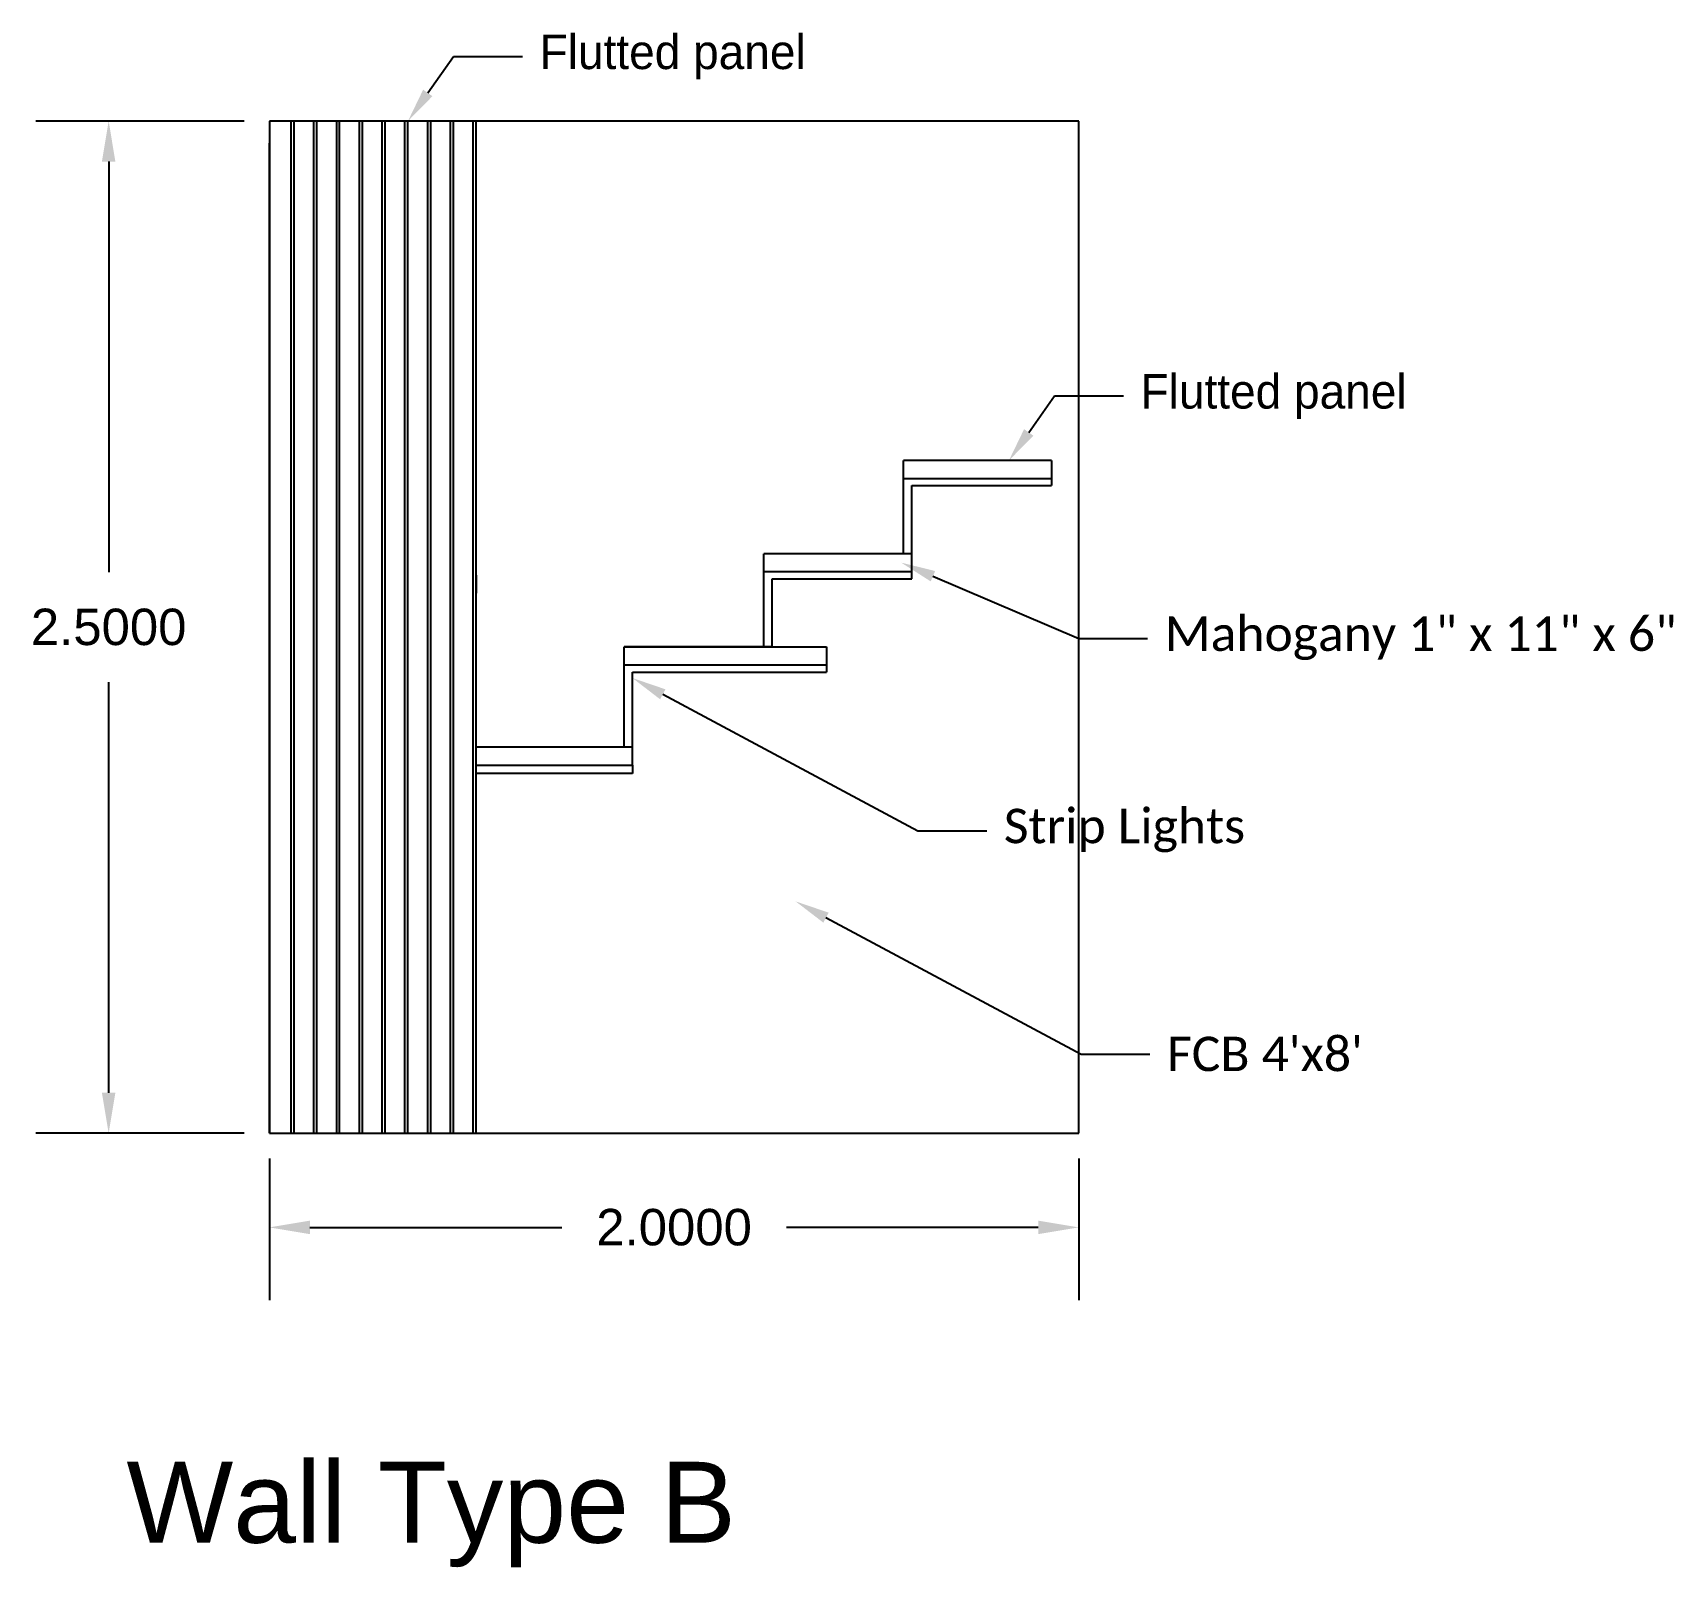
# Model space of a CAD drawing. Header units: inches. Extents: x -11 to 213, y -78 to 40.
# Drawn here: x 209.072 to 213.126, y 7.51 to 11.3 of the extents above; entities that cross this region are included whole.
import ezdxf
from ezdxf import colors
from ezdxf.entities.mleader import LeaderData, LeaderLine
from ezdxf.math import Vec2, Vec3

# ---------------------------------------------------------------- set-up
doc = ezdxf.new("R2010")
doc.units = ezdxf.units.IN
doc.header["$MEASUREMENT"] = 0
doc.layers.add('Edges', color=7, linetype='Continuous')
doc.styles.get("Standard").update_dxf_attribs({"font": 'arial.ttf'})
doc.styles.add('TITLE-T2', font='calibri.ttf')
doc.dimstyles.get("Standard").update_dxf_attribs({"dimtxt": 0.18, "dimasz": 0.1, "dimexe": 0.18, "dimexo": 0.0625, "dimgap": 0.09, "dimtad": 0, "dimtih": 1, "dimtoh": 1, "dimdec": 4, "dimzin": 0, "dimdsep": 46, "dimtxsty": 'Standard', "dimcen": 0.09, "dimadec": 0, "dimazin": 0, "dimtfac": 1, "dimtdec": 4, "dimtofl": 0, "dimtmove": 0, "dimatfit": 3, "dimfxl": 1, "dimtolj": 1, "dimtzin": 0, "dimarcsym": 0})

msp = doc.modelspace()

# ---------------------------------------------------------------- texts
at = {"insert": (209.30375, 7.76996), "char_height": 0.2, "attachment_point": 1}
msp.add_mtext('Wall Type B', dxfattribs=at)

# ---------------------------------------------------------------- blocks, each defined once
blk = doc.blocks.new('*D50')
at = {"color": 0, "lineweight": -2}
for p, q in [((209.6569, 8.5192), (209.6569, 8.169)), ((211.6569, 8.5192), (211.6569, 8.169)), ((209.7569, 8.349), (210.3794, 8.349)), ((211.5569, 8.349), (210.9343, 8.349))]:
    blk.add_line(p, q, dxfattribs=at)
at = {"color": 0}
for points in [[(209.7569, 8.3656), (209.7569, 8.3323), (209.6569, 8.349)], [(211.5569, 8.3656), (211.5569, 8.3323), (211.6569, 8.349)]]:
    blk.add_solid(points, dxfattribs=at)
at = {"layer": 'Defpoints', "color": 0}
for p in [(209.6569, 8.5817), (211.6569, 8.5817), (211.6569, 8.349)]:
    blk.add_point(p, dxfattribs=at)
at = {"color": 0, "insert": (210.6569, 8.349), "char_height": 0.18, "attachment_point": 5}
blk.add_mtext('\\A1;{\\H0.5x;2.0000}', dxfattribs=at)
blk = doc.blocks.new('*D51')
at = {"color": 0, "lineweight": -2}
for p, q in [((209.5944, 11.0817), (209.0797, 11.0817)), ((209.2597, 10.9817), (209.2597, 9.9677)), ((209.2597, 8.6817), (209.2597, 9.6958)), ((209.5944, 8.5817), (209.0797, 8.5817))]:
    blk.add_line(p, q, dxfattribs=at)
at = {"color": 0}
for points in [[(209.243, 10.9817), (209.2763, 10.9817), (209.2597, 11.0817)], [(209.243, 8.6817), (209.2763, 8.6817), (209.2597, 8.5817)]]:
    blk.add_solid(points, dxfattribs=at)
at = {"layer": 'Defpoints', "color": 0}
for p in [(209.6569, 11.0817), (209.2597, 8.5817), (209.6569, 8.5817)]:
    blk.add_point(p, dxfattribs=at)
at = {"color": 0, "insert": (209.2597, 9.8317), "char_height": 0.18, "attachment_point": 5}
blk.add_mtext('\\A1;{\\H0.5x;2.5000}', dxfattribs=at)

# ---------------------------------------------------------------- dimensions: what is measured, and where the dimension line sits
dim = msp.add_linear_dim(base=(209.25967, 8.58174), p1=(209.65686, 11.08174), p2=(209.65686, 8.58174), angle=90, text='{\\H0.5x;<>}', dimstyle='Standard')
dim.commit()
dim.dimension.update_dxf_attribs({"geometry": '*D51', "text_midpoint": (209.25967, 9.83174)})
dim = msp.add_linear_dim(base=(211.65686, 8.34898), p1=(209.65686, 8.58174), p2=(211.65686, 8.58174), text='{\\H0.5x;<>}', dimstyle='Standard')
dim.commit()
dim.dimension.update_dxf_attribs({"geometry": '*D50', "text_midpoint": (210.65686, 8.34898)})

# ---------------------------------------------------------------- linework, layer by layer
for p, q in [((211.65686, 11.08174), (209.65686, 11.08174)), ((209.65686, 11.08174), (209.65686, 8.58174)), ((211.65686, 8.58174), (211.65686, 11.08174)), ((211.58924, 10.24317), (211.22379, 10.24317)), ((211.22379, 10.19897), (211.22379, 10.24317)), ((211.58924, 10.24317), (211.58924, 10.19897)), ((211.22379, 10.01301), (211.22379, 10.19897)), ((211.22379, 10.19897), (211.58924, 10.19897)), ((211.24408, 9.95101), (211.24408, 10.18116)), ((211.24408, 10.18116), (211.58924, 10.18116)), ((211.58924, 10.19897), (211.58924, 10.18116)), ((211.24408, 10.01301), (210.87863, 10.01301)), ((210.87863, 9.96881), (210.87863, 10.01301)), ((210.16803, 9.96014), (210.16803, 9.91594)), ((210.87863, 9.78286), (210.87863, 9.96881)), ((210.87863, 9.96881), (211.24408, 9.96881)), ((210.89893, 9.78286), (210.89893, 9.95101)), ((210.89893, 9.95101), (211.24408, 9.95101)), ((210.16803, 9.89561), (210.16803, 9.91594)), ((210.89893, 9.78286), (210.53348, 9.78286)), ((210.53348, 9.73865), (210.53348, 9.78286)), ((210.53348, 9.78286), (211.03348, 9.78286)), ((211.03348, 9.78286), (211.03348, 9.72085)), ((210.53348, 9.5349), (210.53348, 9.73865)), ((210.53348, 9.73865), (211.03348, 9.73865)), ((210.55377, 9.49069), (210.55377, 9.72085)), ((210.55377, 9.72085), (210.89893, 9.72085)), ((210.89893, 9.72085), (211.03348, 9.72085)), ((210.55377, 9.5349), (210.16803, 9.5349)), ((210.16803, 9.49069), (210.53348, 9.49069)), ((210.2334, 9.49069), (210.55377, 9.49069)), ((210.55377, 9.49069), (210.55377, 9.47036)), ((210.55377, 9.47036), (210.16803, 9.47036)), ((209.65686, 8.58174), (211.65686, 8.58174))]:
    msp.add_line(p, q)
at = {"layer": 'Edges'}
for p, q in [((209.71066, 8.58174), (209.71066, 11.08174)), ((209.718, 8.58174), (209.718, 11.08174)), ((209.76692, 8.58174), (209.76692, 11.08174)), ((209.77426, 8.58174), (209.77426, 11.08174)), ((209.82317, 8.58174), (209.82317, 11.08174)), ((209.83051, 8.58174), (209.83051, 11.08174)), ((209.87942, 8.58174), (209.87942, 11.08174)), ((209.88676, 8.58174), (209.88676, 11.08174)), ((209.93568, 8.58174), (209.93568, 11.08174)), ((209.94302, 8.58174), (209.94302, 11.08174)), ((209.99193, 8.58174), (209.99193, 11.08174)), ((209.99927, 8.58174), (209.99927, 11.08174)), ((210.04818, 8.58174), (210.04818, 11.08174)), ((210.05552, 8.58174), (210.05552, 11.08174)), ((210.10444, 8.58174), (210.10444, 11.08174)), ((210.11178, 8.58174), (210.11178, 11.08174)), ((210.16069, 8.58174), (210.16069, 11.08174)), ((210.16803, 8.58174), (210.16803, 11.08174)), ((209.65686, 8.58174), (209.65686, 11.02754)), ((209.65686, 8.58174), (209.65686, 11.02754))]:
    msp.add_line(p, q, dxfattribs=at)

msp.set_redraw_order([(e.dxf.handle, doc.entitydb.next_handle()) for e in msp.query("TEXT MTEXT ATTDEF DIMENSION ARC_DIMENSION")])  # texts and dimensions are drawn at this point

# ---------------------------------------------------------------- leaders
ml = msp.add_multileader_mtext('Standard')
ml.set_content('{\\Fcdm_nc|c0;Flutted panel}', color=256, style='TITLE-T2')
ml.set_leader_properties()
ml.build(insert=Vec2(0, 0))
ml.multileader.update_dxf_attribs({"text_top_attachment_type": 32, "text_bottom_attachment_type": 4786, "dogleg_length": 0.36, "arrow_head_size": 0.08504})
ctx = ml.context
ctx.base_point, ctx.char_height, ctx.arrow_head_size, ctx.landing_gap_size, ctx.plane_origin = Vec3(210.28209, 11.24165), 0.0850383, 0.08504, 0.04252, Vec3(209.99927, 11.08174)
notes = []
notes.append((ctx, [(0, (1, 1, 0), (210.11201, 11.24165), (1, 0), 0.17008, [(0, [(209.99927, 11.08174)], 0, [])])]))
ctx.mtext.insert, ctx.mtext.flow_direction = Vec3(210.32461, 11.29522), 5
ml = msp.add_multileader_mtext('Standard')
ml.set_content('{\\Fcdm_nc|c0;Flutted panel}', color=256, style='TITLE-T2')
ml.set_leader_properties()
ml.build(insert=Vec2(0, 0))
ml.multileader.update_dxf_attribs({"text_top_attachment_type": 32, "text_bottom_attachment_type": 4786, "dogleg_length": 0.36, "arrow_head_size": 0.08504})
ctx = ml.context
ctx.base_point, ctx.char_height, ctx.arrow_head_size, ctx.landing_gap_size, ctx.plane_origin = Vec3(211.76702, 10.40308), 0.0850383, 0.08504, 0.04252, Vec3(211.4842, 10.24317)
notes.append((ctx, [(0, (1, 1, 0), (211.59694, 10.40308), (1, 0), 0.17008, [(0, [(211.4842, 10.24317)], 0, [])])]))
ctx.mtext.insert, ctx.mtext.flow_direction = Vec3(211.80954, 10.45665), 5
ml = msp.add_multileader_mtext('Standard')
ml.set_content('Mahogany 1" x 11" x 6"', color=256, style='TITLE-T2')
ml.set_leader_properties()
ml.build(insert=Vec2(0, 0))
ml.multileader.update_dxf_attribs({"text_top_attachment_type": 32, "text_bottom_attachment_type": 4786, "dogleg_length": 0.17008, "arrow_head_size": 0.08504})
ctx = ml.context
ctx.base_point, ctx.char_height, ctx.arrow_head_size, ctx.landing_gap_size, ctx.plane_origin = Vec3(211.82693, 9.80355), 0.0850383, 0.08504, 0.04252, Vec3(211.21828, 9.99092)
notes.append((ctx, [(0, (1, 1, 0), (211.65686, 9.80355), (1, 0), 0.17008, [(0, [(211.21828, 9.99092)], 0, [])])]))
ctx.mtext.insert, ctx.mtext.flow_direction = Vec3(211.86945, 9.85801), 5
ml = msp.add_multileader_mtext('Standard')
ml.set_content('Strip Lights', color=256, style='TITLE-T2')
ml.set_leader_properties()
ml.build(insert=Vec2(0, 0))
ml.multileader.update_dxf_attribs({"text_top_attachment_type": 32, "text_bottom_attachment_type": 4786, "dogleg_length": 0.17008, "arrow_head_size": 0.08504})
ctx = ml.context
ctx.base_point, ctx.char_height, ctx.arrow_head_size, ctx.landing_gap_size, ctx.plane_origin = Vec3(211.42934, 9.32852), 0.0850383, 0.08504, 0.04252, Vec3(210.55405, 9.70589)
notes.append((ctx, [(0, (1, 1, 0), (211.25927, 9.32852), (1, 0), 0.17008, [(0, [(210.55405, 9.70589)], 0, [])])]))
ctx.mtext.insert, ctx.mtext.flow_direction = Vec3(211.47186, 9.38298), 5
ml = msp.add_multileader_mtext('Standard')
ml.set_content("FCB 4'x8'", color=256, style='TITLE-T2')
ml.set_leader_properties()
ml.build(insert=Vec2(0, 0))
ml.multileader.update_dxf_attribs({"text_top_attachment_type": 32, "text_bottom_attachment_type": 4786, "dogleg_length": 0.17008, "arrow_head_size": 0.08504})
ctx = ml.context
ctx.base_point, ctx.char_height, ctx.arrow_head_size, ctx.landing_gap_size, ctx.plane_origin = Vec3(211.83259, 8.77685), 0.085038, 0.08504, 0.04252, Vec3(210.95729, 9.15423)
notes.append((ctx, [(0, (1, 1, 0), (211.66251, 8.77685), (1, 0), 0.17008, [(0, [(210.95729, 9.15423)], 0, [])])]))
ctx.mtext.insert, ctx.mtext.flow_direction = Vec3(211.87511, 8.81999), 5
for ctx, leaders in notes:
    for number, flags, end, landing, length, lines in leaders:
        leader = LeaderData()
        leader.index, (leader.has_last_leader_line, leader.has_dogleg_vector, leader.attachment_direction) = number, flags
        leader.last_leader_point, leader.dogleg_vector, leader.dogleg_length = Vec3(end), Vec3(landing), length
        for number, points, colour, breaks in lines:
            line = LeaderLine()
            line.index, line.vertices, line.color, line.breaks = number, Vec3.list(points), colors.encode_raw_color(colour), breaks
            leader.lines.append(line)
        ctx.leaders.append(leader)

doc.saveas('drawing.dxf')
